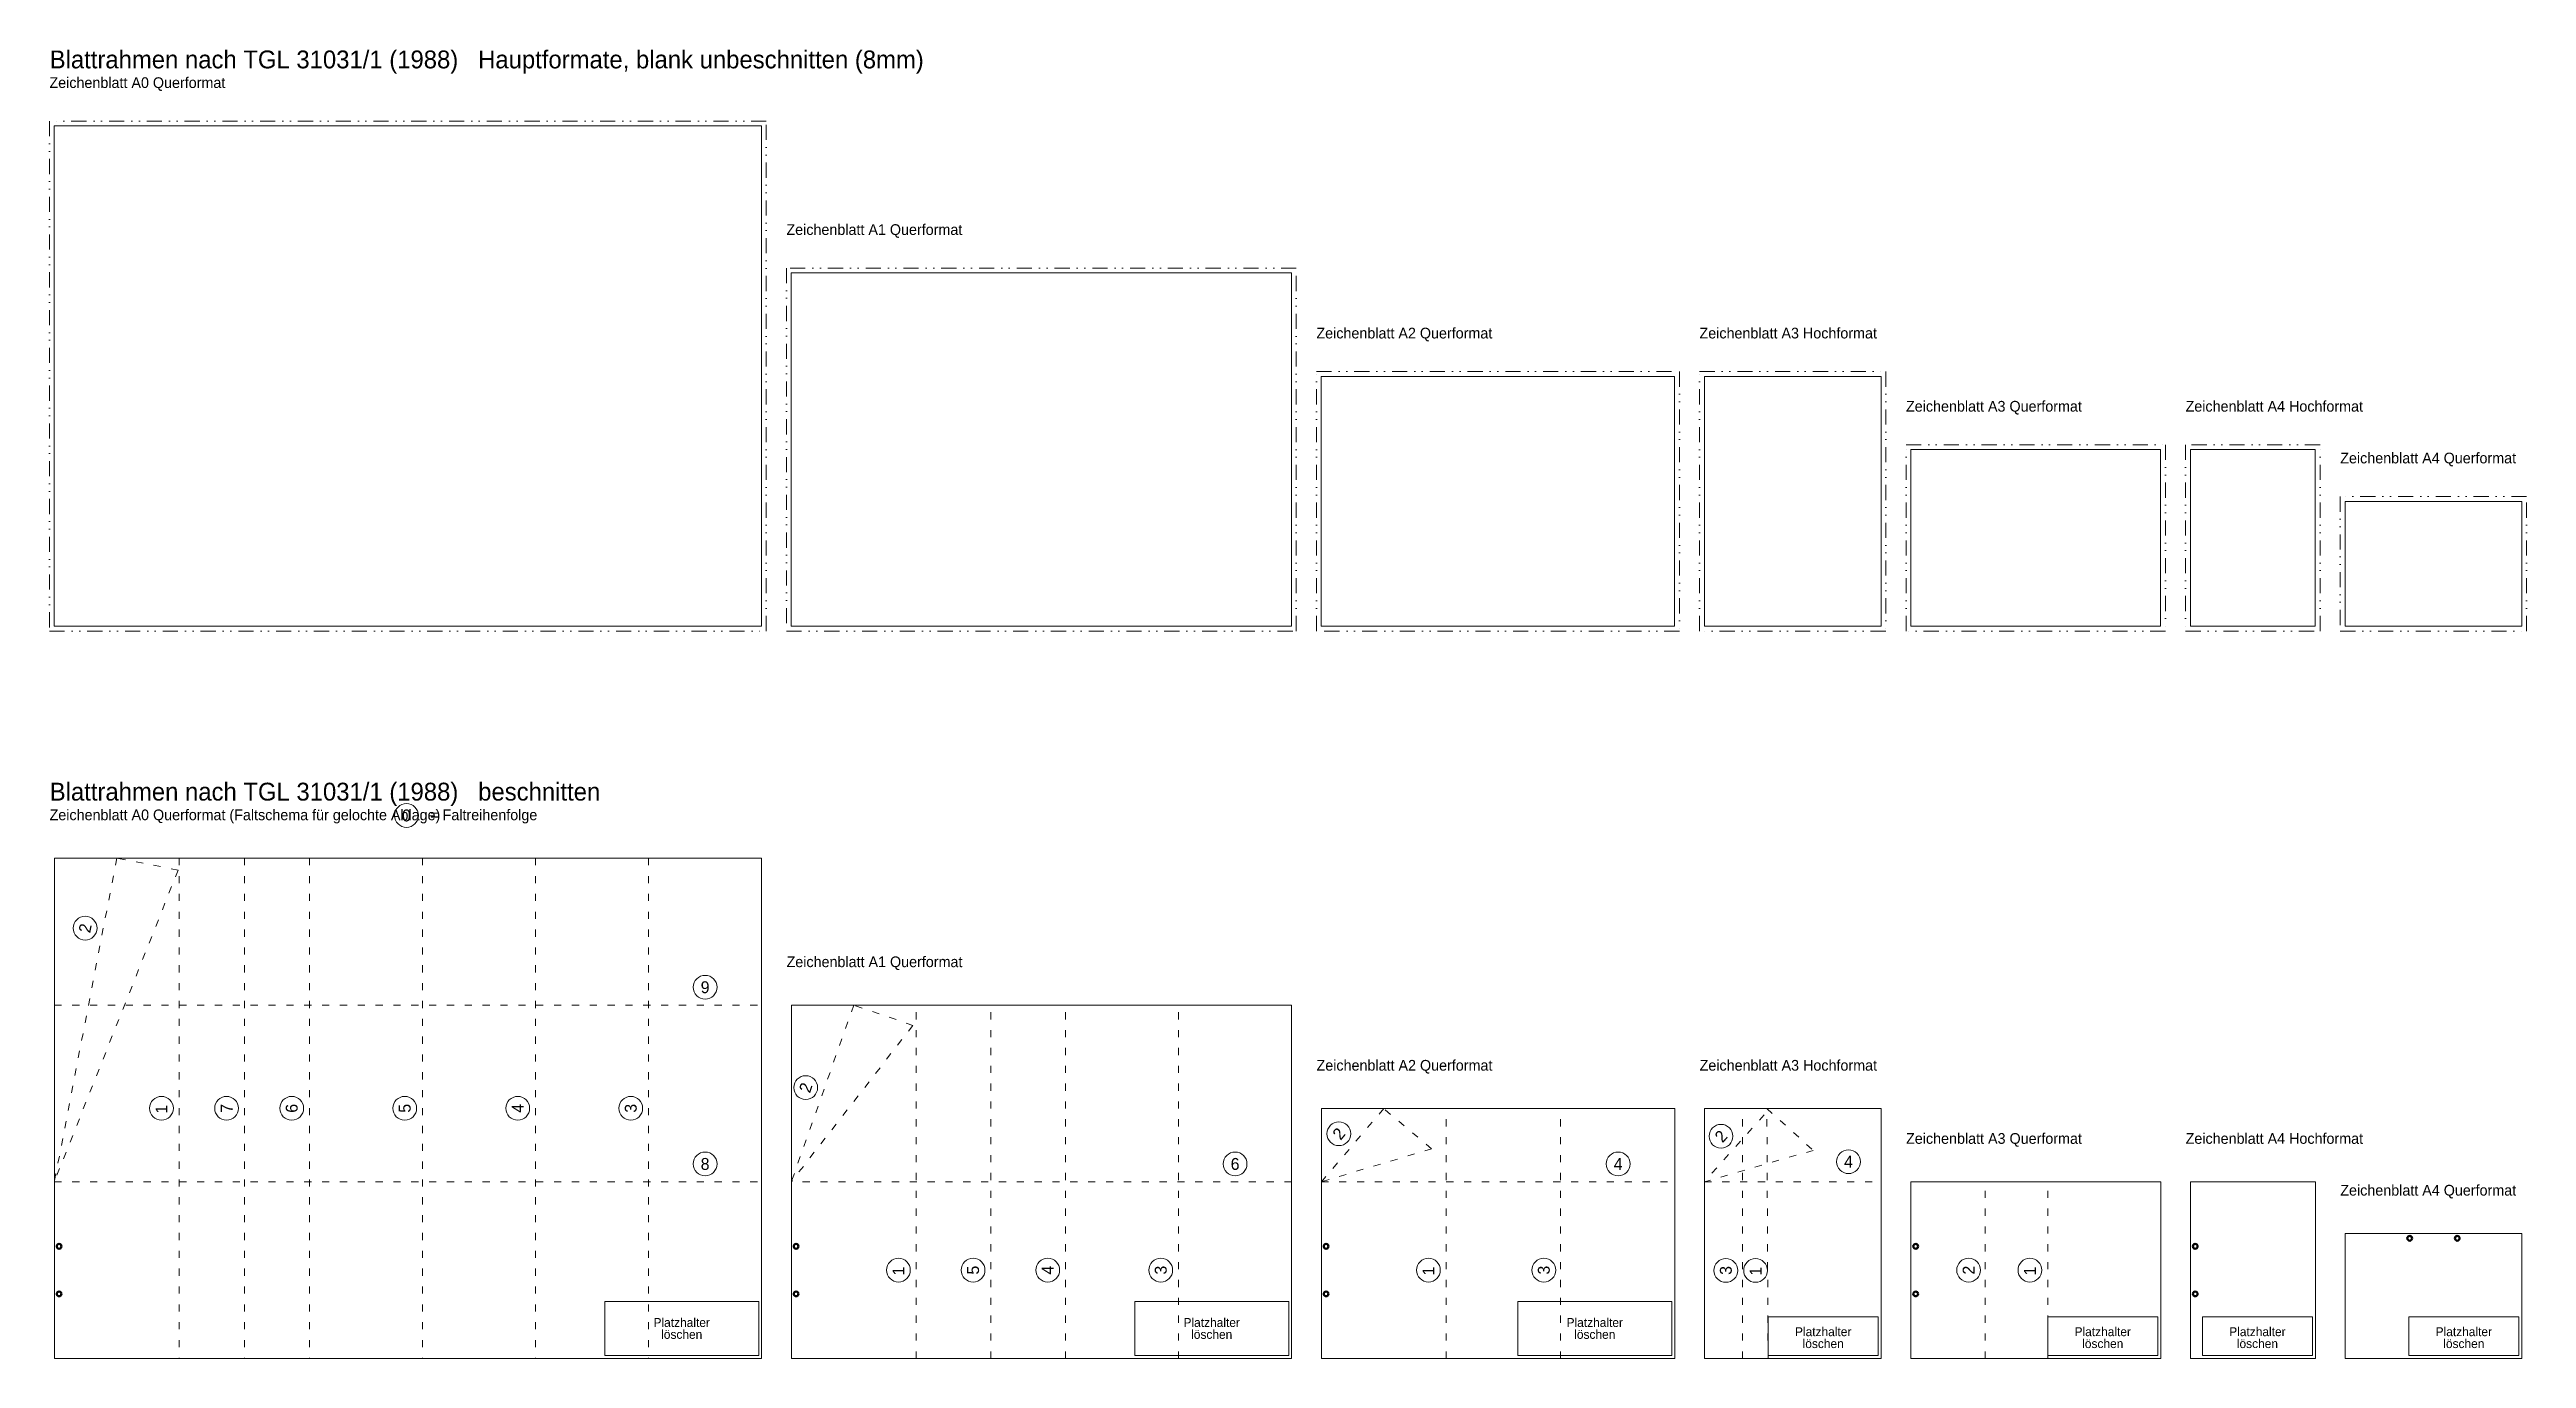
# Model space of a CAD drawing. Header units: millimetres. Extents: x -10 to 4154, y -219 to 3798.
# Drawn here: x -10 to 4154, y 1598 to 3798 of the extents above; entities that cross this region are included whole.
import ezdxf
from ezdxf.enums import TextEntityAlignment as Align

# ---------------------------------------------------------------- set-up
doc = ezdxf.new("R2010")
doc.units = ezdxf.units.MM
doc.linetypes.add('ACAD_ISO03W100', pattern=[30, 12, -18])
doc.linetypes.add('DIVIDEX2', pattern=[63.5, 25.4, -12.65, 0.1, -12.6, 0.1, -12.65])
for name, color, linetype, lineweight, true_color in [('Blattformate', 2, 'Continuous', 5, 0xffff00), ('Faltung', 7, 'ACAD_ISO03W100', 0, 0x000000), ('Hilfe', 6, 'Continuous', 5, 0xff00ff), ('Legende', 7, 'Continuous', 5, 0x000000), ('Lochung', 94, 'Continuous', 50, 0x008000), ('Nr', 1, 'Continuous', 5, 0xff0000), ('Platzhalter PK', 1, 'Continuous', 5, 0xff0000), ('unbeschnitten', 7, 'DIVIDEX2', 0, 0x000000)]:
    doc.layers.add(name, color=color, linetype=linetype, lineweight=lineweight, true_color=true_color)
doc.styles.add('textstyle106', font='')
doc.styles.add('textstyle107', font='')
doc.styles.add('textstyle108', font='')
doc.styles.add('textstyle109', font='')
doc.styles.add('textstyle110', font='')
doc.styles.add('textstyle111', font='')
doc.styles.add('textstyle112', font='')
doc.styles.add('textstyle113', font='')
doc.styles.add('textstyle114', font='')
doc.styles.add('textstyle115', font='')
doc.styles.add('textstyle116', font='')
doc.styles.add('textstyle117', font='')
doc.styles.add('textstyle118', font='')
doc.styles.add('textstyle119', font='')
doc.styles.add('textstyle120', font='')
doc.styles.add('textstyle121', font='')
doc.styles.add('textstyle122', font='')
doc.styles.add('textstyle123', font='')
doc.styles.add('textstyle124', font='')
doc.styles.add('textstyle125', font='')
doc.styles.add('textstyle126', font='')
doc.styles.add('textstyle127', font='')
doc.styles.add('textstyle128', font='')
doc.styles.add('textstyle129', font='')
doc.styles.add('textstyle130', font='')
doc.styles.add('textstyle131', font='')
doc.styles.add('textstyle207', font='')
doc.styles.add('textstyle208', font='')
doc.styles.add('textstyle209', font='')
doc.styles.add('textstyle236', font='')
doc.styles.add('textstyle237', font='')
doc.styles.add('textstyle238', font='')
doc.styles.add('textstyle239', font='')
doc.styles.add('textstyle240', font='')
doc.styles.add('textstyle241', font='')
doc.styles.add('textstyle242', font='')
doc.styles.add('textstyle243', font='')
doc.styles.add('textstyle244', font='')
doc.styles.add('textstyle245', font='')
doc.styles.add('textstyle246', font='')
doc.styles.add('textstyle545', font='')
doc.styles.add('textstyle546', font='')
doc.styles.add('textstyle547', font='')
doc.styles.add('textstyle548', font='')
doc.styles.add('textstyle550', font='')
doc.styles.add('textstyle551', font='')
doc.styles.add('textstyle552', font='')
doc.styles.add('textstyle556', font='')
doc.styles.add('textstyle557', font='')
doc.styles.add('textstyle558', font='')
doc.styles.add('textstyle559', font='')
doc.styles.add('textstyle560', font='')
doc.styles.add('textstyle561', font='')
doc.styles.add('textstyle562', font='')
doc.styles.add('textstyle563', font='')
doc.styles.add('textstyle566', font='')
doc.styles.add('textstyle568', font='')
doc.styles.get('textstyle106').set_extended_font_data('TGL 31034-1')
doc.styles.get('textstyle107').set_extended_font_data('TGL 31034-1')
doc.styles.get('textstyle108').set_extended_font_data('TGL 31034-1')
doc.styles.get('textstyle109').set_extended_font_data('TGL 31034-1')
doc.styles.get('textstyle110').set_extended_font_data('TGL 31034-1')
doc.styles.get('textstyle111').set_extended_font_data('TGL 31034-1')
doc.styles.get('textstyle112').set_extended_font_data('TGL 31034-1')
doc.styles.get('textstyle113').set_extended_font_data('TGL 31034-1')
doc.styles.get('textstyle114').set_extended_font_data('TGL 31034-1')
doc.styles.get('textstyle115').set_extended_font_data('TGL 31034-1')
doc.styles.get('textstyle116').set_extended_font_data('TGL 31034-1')
doc.styles.get('textstyle117').set_extended_font_data('TGL 31034-1')
doc.styles.get('textstyle118').set_extended_font_data('TGL 31034-1')
doc.styles.get('textstyle119').set_extended_font_data('TGL 31034-1')
doc.styles.get('textstyle120').set_extended_font_data('TGL 31034-1')
doc.styles.get('textstyle121').set_extended_font_data('TGL 31034-1')
doc.styles.get('textstyle122').set_extended_font_data('TGL 31034-1')
doc.styles.get('textstyle123').set_extended_font_data('TGL 31034-1')
doc.styles.get('textstyle124').set_extended_font_data('TGL 31034-1')
doc.styles.get('textstyle125').set_extended_font_data('TGL 31034-1')
doc.styles.get('textstyle126').set_extended_font_data('TGL 31034-1')
doc.styles.get('textstyle127').set_extended_font_data('TGL 31034-1')
doc.styles.get('textstyle128').set_extended_font_data('TGL 31034-1')
doc.styles.get('textstyle129').set_extended_font_data('TGL 31034-1')
doc.styles.get('textstyle130').set_extended_font_data('TGL 31034-1')
doc.styles.get('textstyle131').set_extended_font_data('TGL 31034-1')
doc.styles.get('textstyle207').set_extended_font_data('TGL 31034-1')
doc.styles.get('textstyle208').set_extended_font_data('TGL 31034-1')
doc.styles.get('textstyle209').set_extended_font_data('TGL 31034-1')
doc.styles.get('textstyle236').set_extended_font_data('TGL 31034-1')
doc.styles.get('textstyle237').set_extended_font_data('TGL 31034-1')
doc.styles.get('textstyle238').set_extended_font_data('TGL 31034-1')
doc.styles.get('textstyle239').set_extended_font_data('TGL 31034-1')
doc.styles.get('textstyle240').set_extended_font_data('TGL 31034-1')
doc.styles.get('textstyle241').set_extended_font_data('TGL 31034-1')
doc.styles.get('textstyle242').set_extended_font_data('TGL 31034-1')
doc.styles.get('textstyle243').set_extended_font_data('TGL 31034-1')
doc.styles.get('textstyle244').set_extended_font_data('TGL 31034-1')
doc.styles.get('textstyle245').set_extended_font_data('TGL 31034-1')
doc.styles.get('textstyle246').set_extended_font_data('TGL 31034-1')
doc.styles.get('textstyle545').set_extended_font_data('TGL 31034-1')
doc.styles.get('textstyle546').set_extended_font_data('TGL 31034-1')
doc.styles.get('textstyle547').set_extended_font_data('TGL 31034-1')
doc.styles.get('textstyle548').set_extended_font_data('TGL 31034-1')
doc.styles.get('textstyle550').set_extended_font_data('TGL 31034-1')
doc.styles.get('textstyle551').set_extended_font_data('TGL 31034-1')
doc.styles.get('textstyle552').set_extended_font_data('TGL 31034-1')
doc.styles.get('textstyle556').set_extended_font_data('TGL 31034-1')
doc.styles.get('textstyle557').set_extended_font_data('TGL 31034-1')
doc.styles.get('textstyle558').set_extended_font_data('TGL 31034-1')
doc.styles.get('textstyle559').set_extended_font_data('TGL 31034-1')
doc.styles.get('textstyle560').set_extended_font_data('TGL 31034-1')
doc.styles.get('textstyle561').set_extended_font_data('TGL 31034-1')
doc.styles.get('textstyle562').set_extended_font_data('TGL 31034-1')
doc.styles.get('textstyle563').set_extended_font_data('TGL 31034-1')
doc.styles.get('textstyle566').set_extended_font_data('TGL 31034-1')
doc.styles.get('textstyle568').set_extended_font_data('TGL 31034-1')

msp = doc.modelspace()

# ---------------------------------------------------------------- texts
at = {"layer": 'Hilfe'}
for s, style, p in [('Platzhalter', 'textstyle207', (1052.4, 1658.6)), ('Platzhalter', 'textstyle208', (1943.4, 1658.6)), ('Platzhalter', 'textstyle209', (2587.4, 1658.6)), ('löschen', 'textstyle242', (1052.4, 1638.6)), ('löschen', 'textstyle239', (1943.4, 1638.6)), ('löschen', 'textstyle240', (2587.4, 1638.6)), ('Platzhalter', 'textstyle245', (2971.4, 1643.1)), ('löschen', 'textstyle241', (2971.4, 1623.1)), ('Platzhalter', 'textstyle246', (3441.4, 1643.1)), ('löschen', 'textstyle237', (3441.4, 1623.1)), ('Platzhalter', 'textstyle243', (3701.4, 1643.1)), ('löschen', 'textstyle238', (3701.4, 1623.1)), ('Platzhalter', 'textstyle244', (4048.4, 1643.1)), ('löschen', 'textstyle236', (4048.4, 1623.1))]:
    msp.add_text(s, height=15, dxfattribs=dict(at, style=style)).set_placement(p, align=Align.MIDDLE_CENTER)
at = {"layer": 'Legende'}
for s, height, style, p in [('Blattrahmen nach TGL 31031/1 (1988)   Hauptformate, blank unbeschnitten (8mm)', 30, 'textstyle552', (-10.2, 3796.7)), ('Zeichenblatt A0 Querformat', 18, 'textstyle550', (-10.6, 3751.7)), ('Zeichenblatt A1 Querformat', 18, 'textstyle548', (1228.4, 3504.7)), ('Zeichenblatt A2 Querformat', 18, 'textstyle547', (2119.4, 3330.7)), ('Zeichenblatt A3 Hochformat', 18, 'textstyle566', (2763.4, 3330.7)), ('Zeichenblatt A3 Querformat', 18, 'textstyle545', (3110.6, 3207.7)), ('Zeichenblatt A4 Hochformat', 18, 'textstyle546', (3580.6, 3207.7)), ('Zeichenblatt A4 Querformat', 18, 'textstyle563', (3840.6, 3120.7)), ('Blattrahmen nach TGL 31031/1 (1988)   beschnitten', 30, 'textstyle551', (-10.1, 2565.9)), ('Zeichenblatt A0 Querformat (Faltschema für gelochte Ablage)', 18, 'textstyle561', (-10.4, 2520.9)), ('= Faltreihenfolge', 18, 'textstyle562', (629.6, 2520.9)), ('Zeichenblatt A1 Querformat', 18, 'textstyle560', (1228.6, 2273.9)), ('Zeichenblatt A2 Querformat', 18, 'textstyle558', (2119.6, 2099.9)), ('Zeichenblatt A3 Hochformat', 18, 'textstyle568', (2763.6, 2099.9)), ('Zeichenblatt A3 Querformat', 18, 'textstyle559', (3110.7, 1976.9)), ('Zeichenblatt A4 Hochformat', 18, 'textstyle557', (3580.7, 1976.9)), ('Zeichenblatt A4 Querformat', 18, 'textstyle556', (3840.7, 1889.9))]:
    msp.add_text(s, height=height, dxfattribs=dict(at, style=style)).set_placement(p, align=Align.TOP_LEFT)
at = {"layer": 'Nr'}
for s, style, p in [('0', 'textstyle122', (589.6, 2510.9)), ('9', 'textstyle121', (1091.7, 2222.1)), ('8', 'textstyle123', (1091.7, 1925.1)), ('6', 'textstyle117', (1982.7, 1925.1)), ('4', 'textstyle112', (2626.7, 1925.1)), ('4', 'textstyle108', (3013.9, 1928.9))]:
    msp.add_text(s, height=20, dxfattribs=dict(at, style=style)).set_placement(p, align=Align.MIDDLE_CENTER)
for s, rotation, style, p in [('2', 79, 'textstyle129', (49.4, 2321.4)), ('2', 71, 'textstyle118', (1260.8, 2053.4)), ('1', 90, 'textstyle130', (177.8, 2017.2)), ('7', 90, 'textstyle131', (287.2, 2018.6)), ('6', 90, 'textstyle124', (396.7, 2018.6)), ('5', 90, 'textstyle125', (586.7, 2018.6)), ('4', 90, 'textstyle126', (776.7, 2018.6)), ('3', 90, 'textstyle127', (966.7, 2018.6)), ('2', 50, 'textstyle119', (2157.2, 1975.9)), ('2', 48, 'textstyle113', (2799.6, 1971.6)), ('1', 90, 'textstyle120', (1416.8, 1745.2)), ('5', 90, 'textstyle114', (1542.2, 1746.6)), ('4', 90, 'textstyle115', (1667.7, 1746.6)), ('3', 90, 'textstyle116', (1857.7, 1746.6)), ('1', 90, 'textstyle110', (2307.8, 1745.2)), ('3', 90, 'textstyle111', (2501.7, 1746.6)), ('3', 90, 'textstyle107', (2807.7, 1746.1)), ('1', 90, 'textstyle106', (2857.8, 1744.7)), ('2', 90, 'textstyle128', (3215.9, 1746.6)), ('1', 90, 'textstyle109', (3318.9, 1745.2))]:
    msp.add_text(s, height=20, rotation=rotation, dxfattribs=dict(at, style=style)).set_placement(p, align=Align.MIDDLE_CENTER)

# ---------------------------------------------------------------- linework, layer by layer
at = {"layer": 'Blattformate'}
for p, q in [((1186.6, 3669.9), (-2.4, 3669.9)), ((-2.4, 3669.9), (-2.4, 2828.9)), ((1186.6, 2828.9), (1186.6, 3669.9)), ((2077.6, 3422.9), (1236.6, 3422.9)), ((1236.6, 3422.9), (1236.6, 2828.9)), ((2077.6, 2828.9), (2077.6, 3422.9)), ((2127.6, 2828.9), (2127.6, 3248.9)), ((2127.6, 3248.9), (2721.6, 3248.9)), ((2721.6, 2828.9), (2721.6, 3248.9)), ((2771.6, 2828.9), (2771.6, 3248.9)), ((2771.6, 3248.9), (3068.6, 3248.9)), ((3068.6, 2828.9), (3068.6, 3248.9)), ((3118.7, 2828.9), (3118.7, 3125.9)), ((3118.7, 3125.9), (3538.7, 3125.9)), ((3538.7, 2828.9), (3538.7, 3125.9)), ((3588.7, 2828.9), (3588.7, 3125.9)), ((3588.7, 3125.9), (3798.7, 3125.9)), ((3798.7, 2828.9), (3798.7, 3125.9)), ((4145.7, 3038.9), (3848.7, 3038.9)), ((3848.7, 3038.9), (3848.7, 2828.9)), ((4145.7, 2828.9), (4145.7, 3038.9)), ((-2.4, 2828.9), (1186.6, 2828.9)), ((1236.6, 2828.9), (2077.6, 2828.9)), ((2127.6, 2828.9), (2721.6, 2828.9)), ((2771.6, 2828.9), (3068.6, 2828.9)), ((3118.7, 2828.9), (3538.7, 2828.9)), ((3588.7, 2828.9), (3798.7, 2828.9)), ((3848.7, 2828.9), (4145.7, 2828.9)), ((1186.7, 2439.1), (-2.3, 2439.1)), ((-2.3, 2439.1), (-2.3, 1598.1)), ((1186.7, 1598.1), (1186.7, 2439.1)), ((2077.7, 2192.1), (1236.7, 2192.1)), ((1236.7, 2192.1), (1236.7, 1598.1)), ((2077.7, 1598.1), (2077.7, 2192.1)), ((2127.7, 1598.1), (2127.7, 2018.1)), ((2127.7, 2018.1), (2721.7, 2018.1)), ((2721.7, 1598.1), (2721.7, 2018.1)), ((2771.7, 1598.1), (2771.7, 2018.1)), ((2771.7, 2018.1), (3068.7, 2018.1)), ((3068.7, 1598.1), (3068.7, 2018.1)), ((3118.9, 1598.1), (3118.9, 1895.1)), ((3118.9, 1895.1), (3538.9, 1895.1)), ((3538.9, 1598.1), (3538.9, 1895.1)), ((3588.9, 1598.1), (3588.9, 1895.1)), ((3588.9, 1895.1), (3798.9, 1895.1)), ((3798.9, 1598.1), (3798.9, 1895.1)), ((4145.9, 1808.1), (3848.9, 1808.1)), ((3848.9, 1808.1), (3848.9, 1598.1)), ((4145.9, 1598.1), (4145.9, 1808.1)), ((-2.3, 1598.1), (1186.7, 1598.1)), ((1236.7, 1598.1), (2077.7, 1598.1)), ((2127.7, 1598.1), (2721.7, 1598.1)), ((2771.7, 1598.1), (3068.7, 1598.1)), ((3118.9, 1598.1), (3538.9, 1598.1)), ((3588.9, 1598.1), (3798.9, 1598.1)), ((3848.9, 1598.1), (4145.9, 1598.1))]:
    msp.add_line(p, q, dxfattribs=at)
at = {"layer": 'Faltung'}
for p, q in [((102.7, 2439.1), (-2.3, 1895.1)), ((205.8, 2419.1), (-2.3, 1895.1)), ((205.8, 2419.1), (102.7, 2439.1)), ((207.7, 2439.1), (207.7, 1598.1)), ((317.2, 2439.1), (317.2, 1598.1)), ((426.7, 2439.1), (426.7, 1598.1)), ((616.7, 2439.1), (616.7, 1598.1)), ((806.7, 2439.1), (806.7, 1598.1)), ((996.7, 2439.1), (996.7, 1598.1)), ((-2.3, 2192.1), (1186.7, 2192.1)), ((1341.7, 2192.1), (1236.7, 1895.1)), ((1441, 2157.9), (1341.7, 2192.1)), ((1446.7, 1598.1), (1446.7, 2192.1)), ((1572.2, 1598.1), (1572.2, 2192.1)), ((1697.7, 1598.1), (1697.7, 2192.1)), ((1887.7, 1598.1), (1887.7, 2192.1)), ((1441, 2157.9), (1236.7, 1895.1)), ((2232.7, 2018.1), (2127.7, 1895.1)), ((2313.1, 1950.6), (2232.7, 2018.1)), ((2337.7, 1598.1), (2337.7, 2018.1)), ((2529.7, 1598.1), (2529.7, 2018.1)), ((2872.2, 2007.9), (2771.7, 1895.1)), ((2835.7, 1598.1), (2835.7, 2018.1)), ((2878.7, 1598.1), (2876.7, 2018.1)), ((2876.7, 2018.1), (2954.7, 1947.9)), ((2313.1, 1950.6), (2127.7, 1895.1)), ((2954.7, 1947.9), (2771.7, 1895.1)), ((-2.3, 1895.1), (1186.7, 1895.1)), ((2077.7, 1895.1), (1236.7, 1895.1)), ((2127.7, 1895.1), (2721.7, 1895.1)), ((2771.7, 1895.1), (3068.7, 1895.1)), ((3243.9, 1598.1), (3243.9, 1895.1)), ((3348.9, 1598.1), (3348.9, 1895.1))]:
    msp.add_line(p, q, dxfattribs=at)
at = {"layer": 'Lochung'}
for centre in [(5.7, 1786.6), (1244.7, 1786.6), (2135.7, 1786.6), (3126.9, 1786.6), (3596.9, 1786.6), (3957.4, 1800.1), (4037.4, 1800.1), (5.7, 1706.6), (1244.7, 1706.6), (2135.7, 1706.6), (3126.9, 1706.6), (3596.9, 1706.6)]:
    msp.add_circle(centre, 4, dxfattribs=at)
at = {"layer": 'Nr'}
for centre in [(589.6, 2510.9), (49.4, 2321.4), (1091.7, 2222.1), (1260.8, 2053.4), (177.7, 2018.6), (287.2, 2018.6), (396.7, 2018.6), (586.7, 2018.6), (776.7, 2018.6), (966.7, 2018.6), (2157.2, 1975.9), (2799.6, 1971.6), (1091.7, 1925.1), (1982.7, 1925.1), (2626.7, 1925.1), (3013.9, 1928.9), (1416.7, 1746.6), (1542.2, 1746.6), (1667.7, 1746.6), (1857.7, 1746.6), (2307.7, 1746.6), (2501.7, 1746.6), (2807.7, 1746.1), (2857.7, 1746.1), (3215.9, 1746.6), (3318.9, 1746.6)]:
    msp.add_circle(centre, 20, dxfattribs=at)
at = {"layer": 'Platzhalter PK'}
for p, q in [((1181.9, 1694.1), (922.9, 1694.1)), ((922.9, 1694.1), (922.9, 1603.1)), ((1181.9, 1603.1), (1181.9, 1694.1)), ((2072.9, 1694.1), (1813.9, 1694.1)), ((1813.9, 1694.1), (1813.9, 1603.1)), ((2072.9, 1603.1), (2072.9, 1694.1)), ((2716.9, 1694.1), (2457.9, 1694.1)), ((2457.9, 1694.1), (2457.9, 1603.1)), ((2716.9, 1603.1), (2716.9, 1694.1)), ((2878.9, 1668.1), (3063.9, 1668.1)), ((2878.9, 1603.1), (2878.9, 1668.1)), ((3063.9, 1668.1), (3063.9, 1603.1)), ((3348.9, 1668.1), (3533.9, 1668.1)), ((3348.9, 1603.1), (3348.9, 1668.1)), ((3533.9, 1668.1), (3533.9, 1603.1)), ((3608.9, 1668.1), (3793.9, 1668.1)), ((3608.9, 1603.1), (3608.9, 1668.1)), ((3793.9, 1668.1), (3793.9, 1603.1)), ((3955.9, 1668.1), (4140.9, 1668.1)), ((3955.9, 1603.1), (3955.9, 1668.1)), ((4140.9, 1668.1), (4140.9, 1603.1)), ((922.9, 1603.1), (1181.9, 1603.1)), ((1813.9, 1603.1), (2072.9, 1603.1)), ((2457.9, 1603.1), (2716.9, 1603.1)), ((3063.9, 1603.1), (2878.9, 1603.1)), ((3533.9, 1603.1), (3348.9, 1603.1)), ((3793.9, 1603.1), (3608.9, 1603.1)), ((4140.9, 1603.1), (3955.9, 1603.1))]:
    msp.add_line(p, q, dxfattribs=at)
at = {"layer": 'unbeschnitten'}
for p, q in [((1194.6, 3677.9), (-10.4, 3677.9)), ((-10.4, 3677.9), (-10.4, 2820.9)), ((1194.6, 2820.9), (1194.6, 3677.9)), ((2085.6, 3430.9), (1228.6, 3430.9)), ((1228.6, 3430.9), (1228.6, 2820.9)), ((2085.6, 2820.9), (2085.6, 3430.9)), ((2119.6, 3256.9), (2729.6, 3256.9)), ((2119.6, 2820.9), (2119.6, 3256.9)), ((2729.6, 3256.9), (2729.6, 2820.9)), ((2763.6, 3256.9), (3076.6, 3256.9)), ((2763.6, 2820.9), (2763.6, 3256.9)), ((3076.6, 3256.9), (3076.6, 2820.9)), ((3110.7, 3133.9), (3546.7, 3133.9)), ((3110.7, 2820.9), (3110.7, 3133.9)), ((3546.7, 3133.9), (3546.7, 2820.9)), ((3806.7, 3133.9), (3580.7, 3133.9)), ((3580.7, 3133.9), (3580.7, 2820.9)), ((3806.7, 2820.9), (3806.7, 3133.9)), ((4153.7, 3046.9), (3840.7, 3046.9)), ((3840.7, 3046.9), (3840.7, 2820.9)), ((4153.7, 2820.9), (4153.7, 3046.9)), ((-10.4, 2820.9), (1194.6, 2820.9)), ((1228.6, 2820.9), (2085.6, 2820.9)), ((2729.6, 2820.9), (2119.6, 2820.9)), ((3076.6, 2820.9), (2763.6, 2820.9)), ((3546.7, 2820.9), (3110.7, 2820.9)), ((3580.7, 2820.9), (3806.7, 2820.9)), ((3840.7, 2820.9), (4153.7, 2820.9))]:
    msp.add_line(p, q, dxfattribs=at)

msp.set_redraw_order([(e.dxf.handle, doc.entitydb.next_handle()) for e in msp.query("TEXT MTEXT ATTDEF DIMENSION ARC_DIMENSION")])  # texts and dimensions are drawn at this point

doc.saveas('drawing.dxf')
